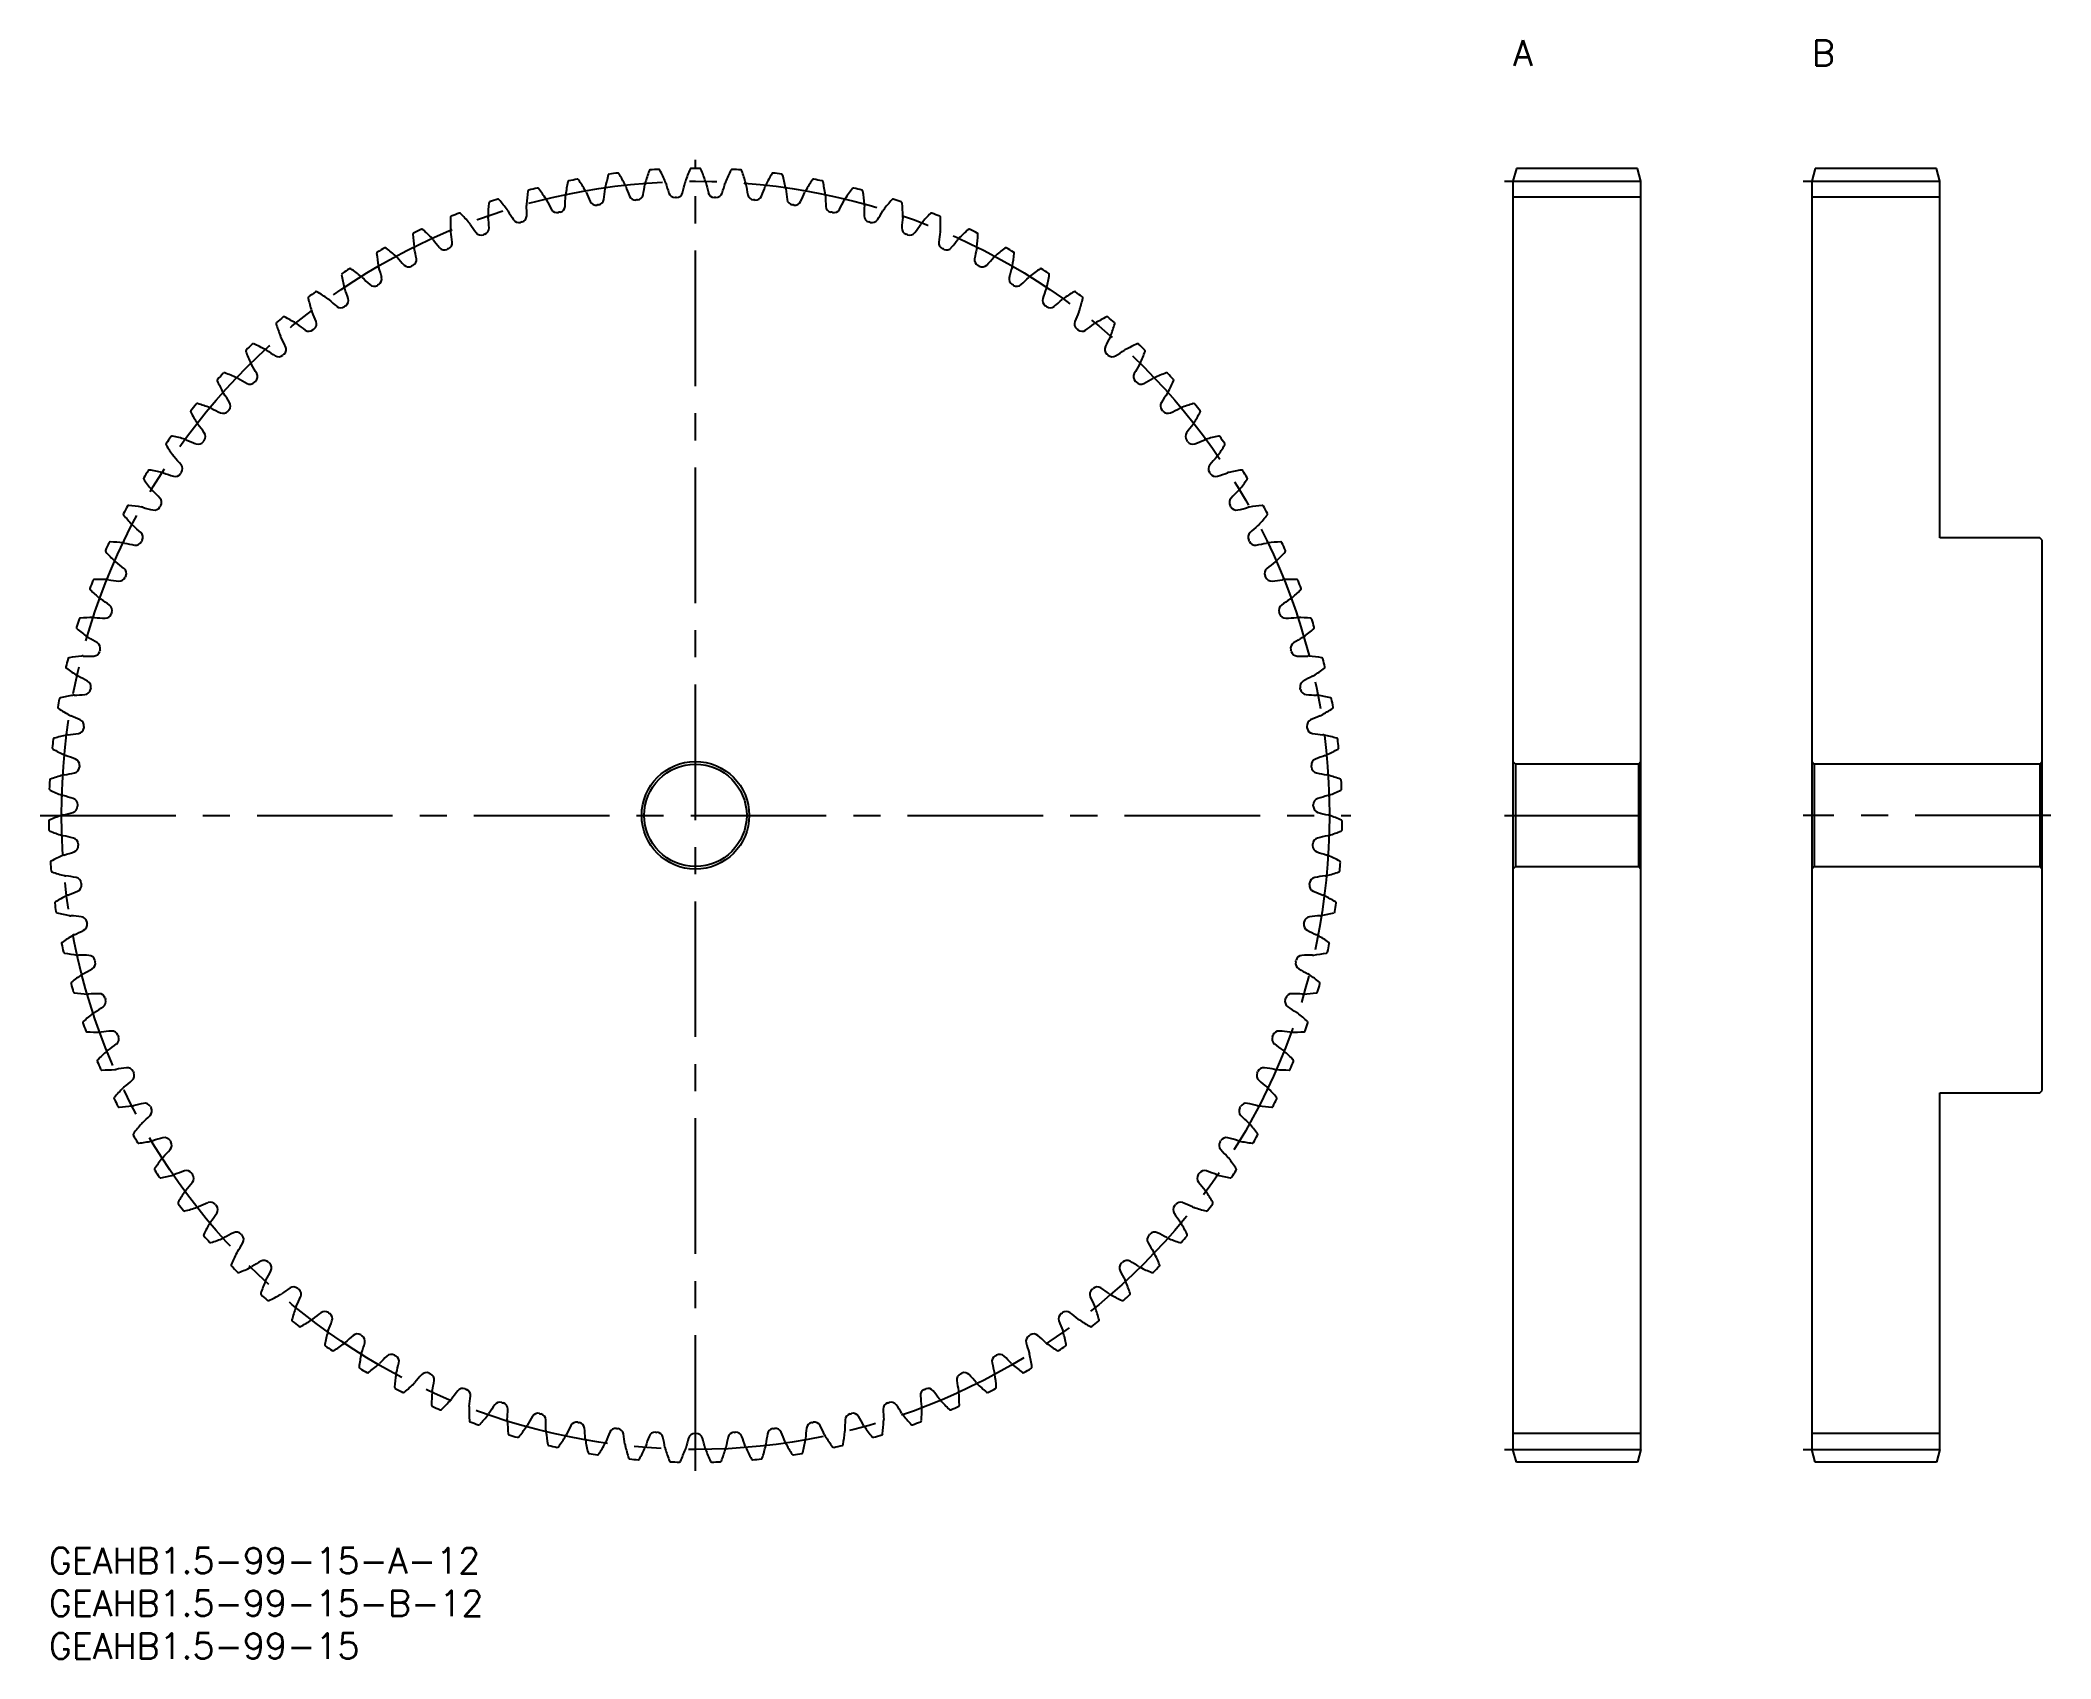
# Model space of a CAD drawing. Extents: x -1 to 234, y -13 to 176.
import ezdxf

# ---------------------------------------------------------------- set-up
doc = ezdxf.new("R2010")
doc.units = 0
doc.header["$LTSCALE"] = 0.5
doc.linetypes.add('CENTER', pattern=[50.8, 31.75, -6.35, 6.35, -6.35])
for name, color, linetype in [('MSM_CENTER', 1, 'CENTER'), ('MSM_CONTINUOUS', 7, 'CONTINUOUS'), ('MSM_PART_NUMBER', 7, 'CONTINUOUS')]:
    doc.layers.add(name, color=color, linetype=linetype)
doc.styles.get("Standard").update_dxf_attribs({"font": 'txt.shx', "height": 1, "bigfont": 'bigfont.shx'})

# ---------------------------------------------------------------- blocks, each defined once
blk = doc.blocks.new('*U2')
at = {"layer": 'MSM_PART_NUMBER'}
blk.add_text('GEAHB1.5-99-15-A-12', height=3, dxfattribs=at).set_placement((0, -3))
blk = doc.blocks.new('*U3')
at = {"layer": 'MSM_PART_NUMBER'}
blk.add_text('GEAHB1.5-99-15-B-12', height=3, dxfattribs=at).set_placement((0, -8))
blk = doc.blocks.new('*U4')
at = {"layer": 'MSM_PART_NUMBER'}
blk.add_text('GEAHB1.5-99-15', height=3, dxfattribs=at).set_placement((0, -13))
blk = doc.blocks.new('*U5')
at = {"layer": 'MSM_PART_NUMBER'}
blk.add_text('B', height=3, dxfattribs=at).set_placement((206.5, 173.5))
blk = doc.blocks.new('*U6')
at = {"layer": 'MSM_PART_NUMBER'}
blk.add_text('A', height=3, dxfattribs=at).set_placement((171.5, 173.5))

msp = doc.modelspace()

# ---------------------------------------------------------------- linework, layer by layer
at = {"layer": 'MSM_CENTER'}
for p, q in [((75.75, 9), (75.75, 162.5)), ((170.5, 160), (187.5, 160)), ((205.5, 160), (222.5, 160)), ((-1, 85.75), (152.5, 85.75)), ((170.5, 85.75), (187.5, 85.75)), ((234.5, 85.75), (205.5, 85.75)), ((170.5, 11.5), (187.5, 11.5)), ((205.5, 11.5), (222.5, 11.5))]:
    msp.add_line(p, q, dxfattribs=at)
msp.add_circle((75.75, 85.75), 74.25, dxfattribs=at)
at = {"layer": 'MSM_CONTINUOUS'}
for p, q in [((171.9, 161.5), (171.5, 160)), ((186.1, 161.5), (171.9, 161.5)), ((186.5, 160), (186.1, 161.5)), ((206.9, 161.5), (206.5, 160)), ((221.1, 161.5), (206.9, 161.5)), ((221.5, 160), (221.1, 161.5)), ((171.5, 160), (171.5, 11.5)), ((186.5, 158.12), (171.5, 158.12)), ((186.5, 11.5), (186.5, 160)), ((206.5, 160), (206.5, 11.5)), ((221.5, 158.12), (206.5, 158.12)), ((221.5, 118.25), (221.5, 160)), ((233.2, 118.25), (221.5, 118.25)), ((233.5, 117.95), (233.2, 118.25)), ((233.5, 53.55), (233.5, 117.95)), ((171.5, 92.05), (171.8, 91.75)), ((186.2, 91.75), (186.5, 92.05)), ((206.5, 92.05), (206.8, 91.75)), ((233.2, 91.75), (233.5, 92.05)), ((171.8, 91.75), (171.8, 79.75)), ((186.2, 91.75), (171.8, 91.75)), ((186.2, 91.75), (186.2, 79.75)), ((206.8, 91.75), (206.8, 79.75)), ((233.2, 91.75), (206.8, 91.75)), ((233.2, 91.75), (233.2, 79.75)), ((171.8, 79.75), (171.5, 79.45)), ((171.8, 79.75), (186.2, 79.75)), ((186.5, 79.45), (186.2, 79.75)), ((206.8, 79.75), (206.5, 79.45)), ((206.8, 79.75), (233.2, 79.75)), ((233.5, 79.45), (233.2, 79.75)), ((221.5, 11.5), (221.5, 53.25)), ((221.5, 53.25), (233.2, 53.25)), ((233.2, 53.25), (233.5, 53.55)), ((186.5, 13.38), (171.5, 13.38)), ((221.5, 13.38), (206.5, 13.38)), ((171.9, 10), (171.5, 11.5)), ((186.1, 10), (171.9, 10)), ((186.5, 11.5), (186.1, 10)), ((206.9, 10), (206.5, 11.5)), ((221.1, 10), (206.9, 10)), ((221.5, 11.5), (221.1, 10))]:
    msp.add_line(p, q, dxfattribs=at)
for radius in [6.3, 6]:
    msp.add_circle((75.75, 85.75), radius, dxfattribs=at)
for centre, radius, start, end in [((75.75, 85.75), 75.75, 100.5296, 101.2886), ((61.93, 160.08), 0.15, 33.5065, 100.5297), ((41.42, 146.5), 24.75, 30, 33.5065), ((89.41, 154.18), 24.75, 164.6754, 168.1818), ((65.68, 160.68), 0.15, 97.6522, 164.6754), ((75.75, 85.75), 75.75, 96.8933, 97.6522), ((66.68, 160.8), 0.15, 29.8701, 96.8933), ((45.34, 148.55), 24.75, 26.3636, 29.8701), ((93.72, 153.17), 24.75, 161.039, 164.5455), ((70.46, 161.16), 0.15, 94.0158, 161.039), ((75.75, 85.75), 75.75, 93.2569, 94.0158), ((71.45, 161.23), 0.15, 26.2337, 93.2569), ((49.39, 150.35), 24.75, 22.7273, 26.2337), ((97.96, 151.9), 24.75, 157.4026, 160.9091), ((75.25, 161.35), 0.15, 90.3795, 157.4026), ((75.75, 85.75), 75.75, 89.6205, 90.3795), ((76.25, 161.35), 0.15, 22.5974, 89.6205), ((53.54, 151.9), 24.75, 19.0909, 22.5974), ((102.11, 150.35), 24.75, 153.7663, 157.2727), ((80.05, 161.23), 0.15, 86.7431, 153.7663), ((75.75, 85.75), 75.75, 85.9842, 86.7431), ((81.04, 161.16), 0.15, 18.961, 85.9841), ((57.78, 153.17), 24.75, 15.4545, 18.961), ((106.16, 148.55), 24.75, 150.1299, 153.6364), ((84.82, 160.8), 0.15, 83.1067, 150.13), ((75.75, 85.75), 75.75, 82.3478, 83.1067), ((85.82, 160.68), 0.15, 15.3245, 82.3477), ((62.09, 154.18), 24.75, 11.8182, 15.3246), ((110.08, 146.5), 24.75, 146.4935, 150), ((89.57, 160.08), 0.15, 79.4704, 146.4936), ((75.75, 85.75), 75.75, 78.7114, 79.4704), ((75.75, 85.75), 75.75, 107.8024, 108.5613), ((52.64, 157.73), 0.15, 40.7792, 107.8023), ((34.01, 141.66), 24.75, 37.2727, 40.7792), ((80.64, 155.35), 24.75, 171.9481, 175.4545), ((56.28, 158.8), 0.15, 104.9249, 171.9481), ((75.75, 85.75), 75.75, 104.166, 104.9249), ((57.25, 159.05), 0.15, 37.1428, 104.166), ((37.64, 144.2), 24.75, 33.6364, 37.1428), ((57.21, 157.22), 1.25, 26.3811, 33.6364), ((38.53, 158.64), 22, 355.8264, 359.0213), ((61.78, 158.25), 1.25, 171.8182, 179.0734), ((85.04, 154.9), 24.75, 168.3117, 171.8182), ((60.95, 159.89), 0.15, 101.2886, 168.3117), ((61.78, 158.25), 1.25, 22.7447, 30), ((83.21, 167.25), 22, 202.7969, 205.9918), ((64.28, 157.97), 0.75, 279.0205, 352.19), ((43.23, 160.86), 22, 352.19, 355.385), ((66.4, 158.99), 1.25, 168.1818, 175.4371), ((66.4, 158.99), 1.25, 19.1084, 26.3636), ((88.36, 166.62), 22, 199.1605, 202.3554), ((68.71, 158.54), 0.75, 202.3554, 275.5249), ((75.75, 85.75), 72.38, 95.3842, 95.5249), ((68.89, 158.55), 0.75, 275.3842, 348.5537), ((48.06, 162.77), 22, 348.5537, 351.7486), ((71.07, 159.43), 1.25, 164.5455, 171.8007), ((71.07, 159.43), 1.25, 15.472, 22.7273), ((93.47, 165.66), 22, 195.5241, 198.7191), ((73.34, 158.84), 0.75, 198.7191, 271.8886), ((75.75, 85.75), 72.38, 91.7478, 91.8886), ((73.52, 158.84), 0.75, 271.7478, 344.9173), ((53, 164.37), 22, 344.9173, 348.1122), ((75.75, 159.58), 1.25, 160.9091, 168.1644), ((75.75, 159.58), 1.25, 11.8356, 19.0909), ((98.5, 164.37), 22, 191.8878, 195.0827), ((77.98, 158.84), 0.75, 195.0827, 268.2522), ((75.75, 85.75), 72.38, 88.1114, 88.2522), ((78.16, 158.84), 0.75, 268.1114, 341.2809), ((58.03, 165.66), 22, 341.2809, 344.4759), ((80.43, 159.43), 1.25, 157.2727, 164.528), ((80.43, 159.43), 1.25, 8.1993, 15.4546), ((103.44, 162.77), 22, 188.2514, 191.4463), ((82.61, 158.55), 0.75, 191.4464, 264.6158), ((75.75, 85.75), 72.38, 84.4751, 84.6158), ((82.79, 158.54), 0.75, 264.4751, 337.6446), ((63.14, 166.62), 22, 337.6446, 340.8395), ((85.1, 158.99), 1.25, 153.6363, 160.8916), ((85.1, 158.99), 1.25, 4.5629, 11.8182), ((108.27, 160.86), 22, 184.615, 187.81), ((87.22, 157.97), 0.75, 187.81, 260.9795), ((68.29, 167.25), 22, 334.0082, 337.2031), ((89.72, 158.25), 1.25, 150, 157.2553), ((90.55, 159.89), 0.15, 11.6883, 78.7113), ((66.46, 154.9), 24.75, 8.1818, 11.6883), ((89.72, 158.25), 1.25, 0.9266, 8.1818), ((112.97, 158.64), 22, 180.9787, 184.1736), ((94.29, 157.22), 1.25, 146.3636, 153.6189), ((113.86, 144.2), 24.75, 142.8572, 146.3636), ((94.25, 159.05), 0.15, 75.834, 142.8572), ((75.75, 85.75), 75.75, 75.0751, 75.834), ((95.22, 158.8), 0.15, 8.0519, 75.075), ((70.86, 155.35), 24.75, 4.5455, 8.0519), ((117.49, 141.66), 24.75, 139.2208, 142.7273), ((98.86, 157.73), 0.15, 72.1976, 139.2209), ((75.75, 85.75), 75.75, 71.4387, 72.1976), ((47.19, 155.75), 0.15, 112.1976, 179.2208), ((71.79, 155.41), 24.75, 179.2208, 182.7273), ((75.75, 85.75), 75.75, 111.4387, 112.1976), ((48.12, 156.12), 0.15, 44.4155, 111.4387), ((30.55, 138.9), 24.75, 40.9091, 44.4155), ((76.21, 155.52), 24.75, 175.5845, 179.0909), ((52.71, 155.9), 1.25, 179.0909, 186.3462), ((29.61, 153.35), 22, 3.0991, 6.2941), ((51.69, 157.42), 0.15, 108.5613, 175.5845), ((52.71, 155.9), 1.25, 30.0175, 37.2727), ((72.83, 167.54), 22, 210.0696, 213.2645), ((55.06, 155.89), 0.75, 213.2645, 286.434), ((55.23, 155.94), 0.75, 286.2932, 359.4627), ((57.21, 157.22), 1.25, 175.4545, 182.7098), ((33.99, 156.14), 22, 359.4627, 2.6577), ((78.02, 167.56), 22, 206.4332, 209.6282), ((59.55, 157.06), 0.75, 209.6282, 282.7977), ((75.75, 85.75), 72.38, 102.6569, 102.7977), ((59.73, 157.1), 0.75, 282.6569, 355.8264), ((64.11, 157.94), 0.75, 205.9918, 279.1613), ((75.75, 85.75), 72.38, 99.0205, 99.1613), ((75.75, 85.75), 72.38, 80.8387, 80.9795), ((87.39, 157.94), 0.75, 260.8387, 334.0082), ((91.77, 157.1), 0.75, 184.1736, 257.3431), ((75.75, 85.75), 72.38, 77.2023, 77.3431), ((91.95, 157.06), 0.75, 257.2023, 330.3718), ((73.48, 167.56), 22, 330.3718, 333.5668), ((117.51, 156.14), 22, 177.3423, 180.5373), ((96.27, 155.94), 0.75, 180.5373, 253.7068), ((94.29, 157.22), 1.25, 357.2902, 4.5455), ((96.44, 155.89), 0.75, 253.566, 326.7355), ((78.67, 167.54), 22, 326.7355, 329.9304), ((98.79, 155.9), 1.25, 142.7273, 149.9825), ((99.81, 157.42), 0.15, 4.4155, 71.4386), ((121.89, 153.35), 22, 173.7059, 176.9009), ((75.29, 155.52), 24.75, 0.9091, 4.4155), ((98.79, 155.9), 1.25, 353.6538, 0.9091), ((120.95, 138.9), 24.75, 135.5845, 139.0909), ((103.38, 156.12), 0.15, 68.5613, 135.5845), ((75.75, 85.75), 75.75, 67.8024, 68.5613), ((104.31, 155.75), 0.15, 0.7792, 67.8022), ((79.71, 155.41), 24.75, 357.2727, 0.7792), ((42.81, 153.79), 0.15, 115.834, 182.8572), ((67.38, 155.02), 24.75, 182.8572, 186.3636), ((75.75, 85.75), 75.75, 115.0751, 115.834), ((43.71, 154.22), 0.15, 48.0519, 115.0751), ((27.27, 135.93), 24.75, 44.5455, 48.0519), ((44.02, 152.42), 1.25, 37.2902, 44.5455), ((62.5, 166.52), 22, 217.3423, 220.5373), ((48.31, 154.29), 1.25, 182.7273, 189.9825), ((25.41, 150.28), 22, 6.7355, 9.9304), ((48.31, 154.29), 1.25, 33.6538, 40.9091), ((67.65, 167.19), 22, 213.7059, 216.9009), ((50.66, 154.43), 0.75, 216.9009, 290.0704), ((75.75, 85.75), 72.38, 109.9296, 110.0704), ((50.82, 154.5), 0.75, 289.9296, 3.0991), ((75.75, 85.75), 72.38, 106.2932, 106.434), ((75.75, 85.75), 72.38, 73.566, 73.7068), ((100.68, 154.5), 0.75, 176.9009, 250.0704), ((75.75, 85.75), 72.38, 69.9296, 70.0704), ((100.84, 154.43), 0.75, 249.9296, 323.0991), ((83.85, 167.19), 22, 323.0991, 326.2941), ((103.19, 154.29), 1.25, 139.0909, 146.3462), ((126.09, 150.28), 22, 170.0696, 173.2645), ((103.19, 154.29), 1.25, 350.0175, 357.2728), ((89, 166.52), 22, 319.4627, 322.6577), ((107.48, 152.42), 1.25, 135.4545, 142.7098), ((124.23, 135.93), 24.75, 131.9481, 135.4545), ((107.79, 154.22), 0.15, 64.9249, 131.9482), ((75.75, 85.75), 75.75, 64.166, 64.9249), ((84.12, 155.02), 24.75, 353.6364, 357.1428), ((108.69, 153.79), 0.15, 357.1428, 64.1659), ((38.56, 151.57), 0.15, 119.4704, 186.4935), ((63, 154.35), 24.75, 186.4935, 190), ((75.75, 85.75), 75.75, 118.7114, 119.4704), ((39.43, 152.05), 0.15, 51.6883, 118.7114), ((24.18, 132.75), 24.75, 48.1818, 51.6883), ((39.85, 150.27), 1.25, 40.9266, 48.1818), ((57.4, 165.51), 22, 220.9787, 224.1736), ((42.32, 150.79), 0.75, 297.2023, 10.3718), ((44.02, 152.42), 1.25, 186.3636, 193.6189), ((21.42, 146.96), 22, 10.3718, 13.5668), ((46.35, 152.7), 0.75, 220.5373, 293.7068), ((75.75, 85.75), 72.38, 113.566, 113.7068), ((46.51, 152.78), 0.75, 293.566, 6.7355), ((104.99, 152.78), 0.75, 173.2646, 246.434), ((75.75, 85.75), 72.38, 66.2932, 66.434), ((105.15, 152.7), 0.75, 246.2932, 319.4627), ((109.18, 150.79), 0.75, 169.6282, 242.7977), ((130.08, 146.96), 22, 166.4332, 169.6282), ((107.48, 152.42), 1.25, 346.3811, 353.6364), ((94.1, 165.51), 22, 315.8264, 319.0213), ((111.65, 150.27), 1.25, 131.8182, 139.0734), ((127.32, 132.75), 24.75, 128.3117, 131.8182), ((112.07, 152.05), 0.15, 61.2886, 128.3118), ((75.75, 85.75), 75.75, 60.5296, 61.2886), ((88.5, 154.35), 24.75, 350, 353.5065), ((112.94, 151.57), 0.15, 353.5065, 60.5295), ((34.46, 149.08), 0.15, 123.1067, 190.1299), ((58.67, 153.4), 24.75, 190.1299, 193.6364), ((75.75, 85.75), 75.75, 122.3478, 123.1067), ((35.3, 149.62), 0.15, 55.3248, 122.3478), ((21.3, 129.39), 24.75, 51.8182, 55.3246), ((35.83, 147.86), 1.25, 44.5629, 51.8182), ((52.38, 164.19), 22, 224.615, 227.81), ((39.85, 150.27), 1.25, 190, 197.2553), ((38.26, 148.54), 0.75, 300.8387, 14.0082), ((17.65, 143.39), 22, 14.0082, 17.2031), ((42.16, 150.7), 0.75, 224.1736, 297.3431), ((75.75, 85.75), 72.38, 117.2023, 117.3431), ((75.75, 85.75), 72.38, 62.6569, 62.7977), ((109.34, 150.7), 0.75, 242.6569, 315.8264), ((113.24, 148.54), 0.75, 165.9918, 239.1613), ((133.85, 143.39), 22, 162.7969, 165.9918), ((111.65, 150.27), 1.25, 342.7447, 350), ((99.12, 164.19), 22, 312.19, 315.385), ((115.67, 147.86), 1.25, 128.1818, 135.4371), ((130.2, 129.39), 24.75, 124.6754, 128.1818), ((116.2, 149.62), 0.15, 57.6522, 124.6754), ((75.75, 85.75), 75.75, 56.8933, 57.6522), ((92.83, 153.4), 24.75, 346.3636, 349.8701), ((117.04, 149.08), 0.15, 349.8699, 56.8932), ((30.52, 146.33), 0.15, 126.7431, 193.7663), ((54.42, 152.18), 24.75, 193.7663, 197.2727), ((75.75, 85.75), 75.75, 125.9842, 126.7431), ((31.33, 146.92), 0.15, 58.961, 125.9841), ((18.65, 125.85), 24.75, 55.4545, 58.961), ((31.97, 145.21), 1.25, 48.1993, 55.4546), ((47.45, 162.55), 22, 228.2514, 231.4463), ((35.83, 147.86), 1.25, 193.6364, 200.8916), ((14.11, 139.59), 22, 17.6446, 20.8395), ((34.36, 146.03), 0.75, 304.4751, 17.6446), ((38.11, 148.44), 0.75, 227.81, 300.9795), ((75.75, 85.75), 72.38, 120.8387, 120.9795), ((75.75, 85.75), 72.38, 59.0205, 59.1613), ((113.39, 148.44), 0.75, 239.0205, 312.19), ((117.14, 146.03), 0.75, 162.3555, 235.5249), ((137.39, 139.59), 22, 159.1605, 162.3554), ((115.67, 147.86), 1.25, 339.1084, 346.3637), ((104.05, 162.55), 22, 308.5537, 311.7486), ((119.53, 145.21), 1.25, 124.5454, 131.8007), ((132.85, 125.85), 24.75, 121.039, 124.5455), ((120.17, 146.92), 0.15, 54.0158, 121.0391), ((75.75, 85.75), 75.75, 53.2569, 54.0158), ((97.08, 152.18), 24.75, 342.7273, 346.2337), ((120.98, 146.33), 0.15, 346.2335, 53.2568), ((75.75, 85.75), 75.75, 129.6205, 130.3795), ((27.54, 143.98), 0.15, 62.5974, 129.6206), ((16.22, 122.14), 24.75, 59.0909, 62.5974), ((31.97, 145.21), 1.25, 197.2727, 204.528), ((10.82, 135.57), 22, 21.2809, 24.4759), ((34.21, 145.93), 0.75, 231.4463, 304.6158), ((75.75, 85.75), 72.38, 124.4751, 124.6158), ((75.75, 85.75), 72.38, 55.3842, 55.5249), ((117.29, 145.93), 0.75, 235.3842, 308.5536), ((140.68, 135.57), 22, 155.5241, 158.7191), ((119.53, 145.21), 1.25, 335.472, 342.7273), ((135.28, 122.14), 24.75, 117.4026, 120.9091), ((123.96, 143.98), 0.15, 50.3795, 117.4027), ((75.75, 85.75), 75.75, 49.6205, 50.3795), ((26.77, 143.34), 0.15, 130.3795, 197.4026), ((50.25, 150.7), 24.75, 197.4026, 200.9091), ((28.29, 142.31), 1.25, 200.9091, 208.1644), ((7.79, 131.35), 22, 24.9173, 28.1122), ((28.29, 142.31), 1.25, 51.8356, 59.0909), ((42.64, 160.6), 22, 231.8878, 235.0827), ((30.48, 143.17), 0.75, 235.0827, 308.2522), ((75.75, 85.75), 72.38, 128.1114, 128.2522), ((30.62, 143.29), 0.75, 308.1114, 21.2809), ((120.88, 143.29), 0.75, 158.7191, 231.8886), ((75.75, 85.75), 72.38, 51.7478, 51.8886), ((121.02, 143.17), 0.75, 231.7478, 304.9173), ((108.86, 160.6), 22, 304.9173, 308.1122), ((123.21, 142.31), 1.25, 120.9091, 128.1644), ((143.71, 131.35), 22, 151.8878, 155.0827), ((123.21, 142.31), 1.25, 331.8356, 339.0909), ((101.25, 150.7), 24.75, 339.0909, 342.5974), ((124.73, 143.34), 0.15, 342.5974, 49.6204), ((23.22, 140.12), 0.15, 134.0158, 201.039), ((46.18, 148.95), 24.75, 201.039, 204.5455), ((75.75, 85.75), 75.75, 133.2569, 134.0158), ((23.94, 140.81), 0.15, 66.2337, 133.2569), ((14.03, 118.29), 24.75, 62.7273, 66.2337), ((24.8, 139.19), 1.25, 55.472, 62.7273), ((37.96, 158.35), 22, 235.5241, 238.7191), ((26.93, 140.19), 0.75, 238.7191, 311.8886), ((75.75, 85.75), 72.38, 131.7478, 131.8886), ((27.06, 140.31), 0.75, 311.7478, 24.9173), ((124.44, 140.31), 0.75, 155.0827, 228.2522), ((75.75, 85.75), 72.38, 48.1114, 48.2522), ((124.57, 140.19), 0.75, 228.1114, 301.2809), ((113.54, 158.35), 22, 301.2809, 304.4759), ((126.7, 139.19), 1.25, 117.2727, 124.528), ((137.47, 118.29), 24.75, 113.7663, 117.2727), ((127.56, 140.81), 0.15, 46.7431, 113.7663), ((75.75, 85.75), 75.75, 45.9842, 46.7431), ((105.32, 148.95), 24.75, 335.4545, 338.961), ((128.28, 140.12), 0.15, 338.961, 45.9841), ((19.88, 136.68), 0.15, 137.6522, 204.6753), ((42.23, 146.95), 24.75, 204.6754, 208.1818), ((75.75, 85.75), 75.75, 136.8933, 137.6522), ((20.56, 137.41), 0.15, 69.8703, 136.8933), ((12.09, 114.31), 24.75, 66.3636, 69.8701), ((21.51, 135.85), 1.25, 59.1084, 66.3636), ((33.43, 155.81), 22, 239.1605, 242.3554), ((24.8, 139.19), 1.25, 204.5455, 211.8007), ((5.03, 126.95), 22, 28.5537, 31.7486), ((23.7, 137.11), 0.75, 315.3842, 28.5537), ((127.8, 137.11), 0.75, 151.4464, 224.6158), ((146.47, 126.95), 22, 148.2514, 151.4463), ((126.7, 139.19), 1.25, 328.1993, 335.4546), ((118.07, 155.81), 22, 297.6446, 300.8395), ((129.99, 135.85), 1.25, 113.6364, 120.8916), ((139.41, 114.31), 24.75, 110.1299, 113.6364), ((130.94, 137.41), 0.15, 43.1067, 110.13), ((75.75, 85.75), 75.75, 42.3478, 43.1067), ((109.27, 146.95), 24.75, 331.8182, 335.3246), ((131.62, 136.68), 0.15, 335.3246, 42.3477), ((21.51, 135.85), 1.25, 208.1818, 215.4371), ((2.56, 122.38), 22, 32.19, 35.385), ((23.57, 136.98), 0.75, 242.3554, 315.5249), ((75.75, 85.75), 72.38, 135.3842, 135.5249), ((75.75, 85.75), 72.38, 44.4751, 44.6158), ((127.93, 136.98), 0.75, 224.4751, 297.6445), ((148.94, 122.38), 22, 144.615, 147.81), ((129.99, 135.85), 1.25, 324.5629, 331.8182), ((16.76, 133.03), 0.15, 141.2886, 208.3117), ((38.42, 144.7), 24.75, 208.3117, 211.8182), ((75.75, 85.75), 75.75, 140.5296, 141.2886), ((17.39, 133.81), 0.15, 73.5065, 140.5297), ((10.41, 110.22), 24.75, 70, 73.5065), ((18.44, 132.31), 1.25, 62.7447, 70), ((29.07, 152.98), 22, 242.7969, 245.9918), ((20.43, 133.57), 0.75, 245.9918, 319.1613), ((75.75, 85.75), 72.38, 139.0205, 139.1613), ((20.54, 133.7), 0.75, 319.0205, 32.19), ((130.96, 133.7), 0.75, 147.81, 220.9795), ((75.75, 85.75), 72.38, 40.8387, 40.9795), ((131.07, 133.57), 0.75, 220.8387, 294.0082), ((122.43, 152.98), 22, 294.0082, 297.2031), ((133.06, 132.31), 1.25, 110, 117.2553), ((141.09, 110.22), 24.75, 106.4935, 110), ((134.11, 133.81), 0.15, 39.4704, 106.4936), ((113.08, 144.7), 24.75, 328.1818, 331.6883), ((75.75, 85.75), 75.75, 38.7114, 39.4704), ((134.74, 133.03), 0.15, 331.6881, 38.7113), ((75.75, 85.75), 75.75, 144.166, 144.9249), ((14.46, 130.01), 0.15, 77.1428, 144.166), ((8.99, 106.03), 24.75, 73.6364, 77.1428), ((15.61, 128.58), 1.25, 66.3811, 73.6364), ((24.9, 149.88), 22, 246.4332, 249.6282), ((18.44, 132.31), 1.25, 211.8182, 219.0734), ((0.38, 117.67), 22, 35.8264, 39.0213), ((75.75, 85.75), 72.38, 142.6569, 142.7977), ((17.61, 130.11), 0.75, 322.6569, 35.8264), ((133.89, 130.11), 0.75, 144.1736, 217.3431), ((151.12, 117.67), 22, 140.9787, 144.1736), ((75.75, 85.75), 72.38, 37.2023, 37.3431), ((133.06, 132.31), 1.25, 320.9266, 328.1818), ((126.6, 149.88), 22, 290.3718, 293.5668), ((135.89, 128.58), 1.25, 106.3636, 113.6189), ((142.51, 106.03), 24.75, 102.8572, 106.3636), ((137.04, 130.01), 0.15, 35.834, 102.8572), ((75.75, 85.75), 75.75, 35.0751, 35.834), ((13.88, 129.19), 0.15, 144.9249, 211.9481), ((34.75, 142.21), 24.75, 211.9481, 215.4545), ((15.61, 128.58), 1.25, 215.4545, 222.7098), ((-1.49, 112.82), 22, 39.4627, 42.6577), ((17.51, 129.96), 0.75, 249.6282, 322.7977), ((133.99, 129.96), 0.75, 217.2023, 290.3718), ((152.99, 112.82), 22, 137.3423, 140.5373), ((135.89, 128.58), 1.25, 317.2902, 324.5455), ((116.75, 142.21), 24.75, 324.5455, 328.0519), ((137.62, 129.19), 0.15, 328.0517, 35.075), ((11.25, 125.18), 0.15, 148.5613, 215.5844), ((75.75, 85.75), 75.75, 147.8024, 148.5613), ((31.25, 139.5), 24.75, 215.5845, 219.0909), ((11.78, 126.03), 0.15, 80.779, 147.8024), ((7.83, 101.75), 24.75, 77.2727, 80.7792), ((13.01, 124.68), 1.25, 70.0175, 77.2727), ((20.94, 146.53), 22, 250.0696, 253.2645), ((14.82, 126.18), 0.75, 253.2645, 326.434), ((75.75, 85.75), 72.38, 146.2932, 146.434), ((14.92, 126.33), 0.75, 326.2932, 39.4627), ((136.58, 126.33), 0.75, 140.5373, 213.7068), ((75.75, 85.75), 72.38, 33.566, 33.7068), ((136.68, 126.18), 0.75, 213.566, 286.7354), ((130.56, 146.53), 22, 286.7355, 289.9304), ((138.49, 124.68), 1.25, 102.7273, 109.9825), ((143.67, 101.75), 24.75, 99.2208, 102.7273), ((120.25, 139.5), 24.75, 320.9091, 324.4155), ((139.72, 126.03), 0.15, 32.1976, 99.2209), ((75.75, 85.75), 75.75, 31.4387, 32.1976), ((140.25, 125.18), 0.15, 324.4155, 31.4386), ((13.01, 124.68), 1.25, 219.0909, 226.3462), ((-3.05, 107.87), 22, 43.0991, 46.2941), ((12.47, 122.39), 0.75, 329.9296, 43.0991), ((139.03, 122.39), 0.75, 136.9009, 210.0704), ((154.55, 107.87), 22, 133.7059, 136.9009), ((138.49, 124.68), 1.25, 313.6538, 320.9091), ((8.88, 121.01), 0.15, 152.1976, 219.2208), ((75.75, 85.75), 75.75, 151.4387, 152.1976), ((27.94, 136.57), 24.75, 219.2208, 222.7273), ((9.35, 121.89), 0.15, 84.4155, 151.4388), ((6.96, 97.41), 24.75, 80.9091, 84.4155), ((10.67, 120.62), 1.25, 73.6538, 80.9091), ((17.19, 142.93), 22, 253.7059, 256.9009), ((12.38, 122.23), 0.75, 256.9009, 330.0704), ((75.75, 85.75), 72.38, 149.9296, 150.0704), ((75.75, 85.75), 72.38, 29.9296, 30.0704), ((139.12, 122.23), 0.75, 209.9296, 283.0991), ((134.31, 142.93), 22, 283.0991, 286.2941), ((140.83, 120.62), 1.25, 99.0909, 106.3462), ((144.54, 97.41), 24.75, 95.5845, 99.0909), ((123.56, 136.57), 24.75, 317.2727, 320.7792), ((142.15, 121.89), 0.15, 28.5613, 95.5845), ((75.75, 85.75), 75.75, 27.8024, 28.5613), ((142.62, 121.01), 0.15, 320.779, 27.8022), ((7.19, 117.61), 0.15, 88.0519, 155.0751), ((6.36, 93.02), 24.75, 84.5455, 88.0519), ((10.67, 120.62), 1.25, 222.7273, 229.9825), ((-4.29, 102.83), 22, 46.7355, 49.9304), ((10.19, 118.14), 0.75, 260.5373, 333.7068), ((10.27, 118.3), 0.75, 333.566, 46.7355), ((75.75, 85.75), 72.38, 153.566, 153.7068), ((141.23, 118.3), 0.75, 133.2646, 206.434), ((75.75, 85.75), 72.38, 26.2932, 26.434), ((141.31, 118.14), 0.75, 206.2932, 279.4627), ((155.79, 102.83), 22, 130.0696, 133.2645), ((140.83, 120.62), 1.25, 310.0175, 317.2728), ((145.14, 93.02), 24.75, 91.9481, 95.4545), ((144.31, 117.61), 0.15, 24.9249, 91.9482), ((6.78, 116.7), 0.15, 155.834, 222.8572), ((75.75, 85.75), 75.75, 155.0751, 155.834), ((24.81, 133.43), 24.75, 222.8572, 226.3636), ((8.59, 116.42), 1.25, 226.3636, 233.6189), ((-5.22, 97.72), 22, 50.3718, 53.5668), ((8.59, 116.42), 1.25, 77.2902, 84.5455), ((13.68, 139.1), 22, 257.3423, 260.5373), ((137.82, 139.1), 22, 279.4627, 282.6577), ((142.91, 116.42), 1.25, 95.4545, 102.7098), ((156.72, 97.72), 22, 126.4332, 129.6282), ((142.91, 116.42), 1.25, 306.3811, 313.6364), ((126.69, 133.43), 24.75, 313.6364, 317.1428), ((75.75, 85.75), 75.75, 24.166, 24.9249), ((144.72, 116.7), 0.15, 317.1426, 24.1659), ((75.75, 85.75), 75.75, 158.7114, 159.4704), ((5.31, 113.2), 0.15, 91.6885, 158.7115), ((6.03, 88.61), 24.75, 88.1818, 91.6883), ((6.78, 112.1), 1.25, 80.9266, 88.1818), ((10.43, 135.06), 22, 260.9787, 264.1736), ((8.27, 113.92), 0.75, 264.1736, 337.3431), ((8.34, 114.08), 0.75, 337.2023, 50.3718), ((75.75, 85.75), 72.38, 157.2023, 157.3431), ((143.16, 114.08), 0.75, 129.6282, 202.7977), ((75.75, 85.75), 72.38, 22.6569, 22.7977), ((143.23, 113.92), 0.75, 202.6569, 275.8264), ((141.07, 135.06), 22, 275.8264, 279.0213), ((144.72, 112.1), 1.25, 91.8182, 99.0734), ((145.47, 88.61), 24.75, 88.3117, 91.8182), ((146.19, 113.2), 0.15, 21.2886, 88.3118), ((75.75, 85.75), 75.75, 20.5296, 21.2886), ((4.95, 112.26), 0.15, 159.4704, 226.4935), ((21.89, 130.1), 24.75, 226.4935, 230), ((6.78, 112.1), 1.25, 230, 237.2553), ((-5.81, 92.56), 22, 54.0082, 57.2031), ((157.31, 92.56), 22, 122.7969, 125.9918), ((144.72, 112.1), 1.25, 302.7447, 310), ((129.61, 130.1), 24.75, 310, 313.5065), ((146.55, 112.26), 0.15, 313.5063, 20.5295), ((75.75, 85.75), 75.75, 162.3478, 163.1067), ((3.71, 108.67), 0.15, 95.3248, 162.3479), ((5.99, 84.18), 24.75, 91.8182, 95.3246), ((5.25, 107.67), 1.25, 84.5629, 91.8182), ((7.43, 130.82), 22, 264.615, 267.81), ((6.62, 109.58), 0.75, 267.81, 340.9795), ((6.68, 109.75), 0.75, 340.8387, 54.0082), ((75.75, 85.75), 72.38, 160.8387, 160.9795), ((144.82, 109.75), 0.75, 125.9918, 199.1613), ((75.75, 85.75), 72.38, 19.0205, 19.1613), ((144.88, 109.58), 0.75, 199.0205, 272.19), ((144.07, 130.82), 22, 272.19, 275.385), ((146.25, 107.67), 1.25, 88.1818, 95.4371), ((145.51, 84.18), 24.75, 84.6754, 88.1818), ((147.79, 108.67), 0.15, 17.6522, 84.6754), ((75.75, 85.75), 75.75, 16.8933, 17.6522), ((3.41, 107.72), 0.15, 163.1067, 230.1299), ((19.18, 126.6), 24.75, 230.1299, 233.6364), ((5.25, 107.67), 1.25, 233.6364, 240.8916), ((-6.08, 87.37), 22, 57.6446, 60.8395), ((157.58, 87.37), 22, 119.1605, 122.3554), ((146.25, 107.67), 1.25, 299.1084, 306.3637), ((132.32, 126.6), 24.75, 306.3636, 309.8701), ((148.09, 107.72), 0.15, 309.8699, 16.8932), ((75.75, 85.75), 75.75, 165.9842, 166.7431), ((2.4, 104.06), 0.15, 98.9608, 165.9842), ((6.23, 79.76), 24.75, 95.4545, 98.961), ((4, 103.16), 1.25, 88.1993, 95.4546), ((4.71, 126.39), 22, 268.2514, 271.4463), ((5.25, 105.15), 0.75, 271.4463, 344.6158), ((5.29, 105.32), 0.75, 344.4751, 57.6446), ((75.75, 85.75), 72.38, 164.4751, 164.6158), ((146.21, 105.32), 0.75, 122.3555, 195.5249), ((75.75, 85.75), 72.38, 15.3842, 15.5249), ((146.25, 105.15), 0.75, 195.3842, 268.5536), ((146.79, 126.39), 22, 268.5537, 271.7486), ((147.5, 103.16), 1.25, 84.5455, 91.8007), ((145.27, 79.76), 24.75, 81.039, 84.5455), ((149.1, 104.06), 0.15, 14.0158, 81.0391), ((75.75, 85.75), 75.75, 13.2569, 14.0158), ((2.16, 103.09), 0.15, 166.7431, 233.7662), ((16.71, 122.93), 24.75, 233.7663, 237.2727), ((4, 103.16), 1.25, 237.2727, 244.528), ((-6.02, 82.18), 22, 61.2809, 64.4759), ((4.19, 100.81), 0.75, 348.1114, 61.2809), ((147.31, 100.81), 0.75, 118.7191, 191.8886), ((157.52, 82.18), 22, 115.5241, 118.7191), ((147.5, 103.16), 1.25, 295.472, 302.7273), ((134.79, 122.93), 24.75, 302.7273, 306.2337), ((149.34, 103.09), 0.15, 306.2335, 13.2568), ((75.75, 85.75), 75.75, 169.6205, 170.3795), ((1.39, 99.37), 0.15, 102.5974, 169.6206), ((6.75, 75.36), 24.75, 99.0909, 102.5974), ((3.04, 98.57), 1.25, 91.8356, 99.0909), ((2.27, 121.8), 22, 271.8878, 275.0827), ((4.16, 100.64), 0.75, 275.0827, 348.2522), ((75.75, 85.75), 72.38, 168.1114, 168.2522), ((75.75, 85.75), 72.38, 11.7478, 11.8886), ((147.34, 100.64), 0.75, 191.7478, 264.9173), ((149.23, 121.8), 22, 264.9173, 268.1122), ((148.46, 98.57), 1.25, 80.9091, 88.1644), ((144.75, 75.36), 24.75, 77.4026, 80.9091), ((150.11, 99.37), 0.15, 10.3795, 77.4027), ((75.75, 85.75), 75.75, 9.6205, 10.3795), ((1.21, 98.38), 0.15, 170.3795, 237.4026), ((14.47, 119.11), 24.75, 237.4026, 240.9091), ((3.04, 98.57), 1.25, 240.9091, 248.1644), ((-5.63, 77), 22, 64.9173, 68.1122), ((3.38, 96.25), 0.75, 351.7478, 64.9173), ((148.12, 96.25), 0.75, 115.0827, 188.2522), ((157.13, 77), 22, 111.8878, 115.0827), ((148.46, 98.57), 1.25, 291.8356, 299.0909), ((137.03, 119.11), 24.75, 299.0909, 302.5974), ((150.29, 98.38), 0.15, 302.5974, 9.6204), ((75.75, 85.75), 75.75, 173.2569, 174.0158), ((0.67, 94.63), 0.15, 106.2335, 173.257), ((7.55, 71.01), 24.75, 102.7273, 106.2337), ((2.37, 93.93), 1.25, 95.472, 102.7273), ((0.14, 117.07), 22, 275.5241, 278.7191), ((3.36, 96.07), 0.75, 278.7191, 351.8886), ((75.75, 85.75), 72.38, 171.7478, 171.8886), ((75.75, 85.75), 72.38, 8.1114, 8.2522), ((148.14, 96.07), 0.75, 188.1114, 261.2809), ((151.36, 117.07), 22, 261.2809, 264.4759), ((149.13, 93.93), 1.25, 77.2727, 84.528), ((143.95, 71.01), 24.75, 73.7663, 77.2727), ((150.83, 94.63), 0.15, 6.7431, 73.7663), ((75.75, 85.75), 75.75, 5.9842, 6.7431), ((0.56, 93.63), 0.15, 174.0158, 241.039), ((12.47, 115.16), 24.75, 241.039, 244.5455), ((2.37, 93.93), 1.25, 244.5455, 251.8007), ((-4.91, 71.86), 22, 68.5537, 71.7486), ((2.86, 91.63), 0.75, 355.3842, 68.5537), ((148.64, 91.63), 0.75, 111.4464, 184.6158), ((156.41, 71.86), 22, 108.2514, 111.4463), ((149.13, 93.93), 1.25, 288.1993, 295.4546), ((139.03, 115.16), 24.75, 295.4545, 298.961), ((150.94, 93.63), 0.15, 298.961, 5.9841), ((75.75, 85.75), 75.75, 176.8933, 177.6522), ((0.26, 89.85), 0.15, 109.8699, 176.8933), ((8.62, 66.71), 24.75, 106.3636, 109.8701), ((2, 89.26), 1.25, 99.1084, 106.3637), ((-1.7, 112.21), 22, 279.1605, 282.3554), ((2.85, 91.46), 0.75, 282.3554, 355.5249), ((75.75, 85.75), 72.38, 175.3842, 175.5249), ((75.75, 85.75), 72.38, 4.4751, 4.6158), ((148.65, 91.46), 0.75, 184.4751, 257.6446), ((153.2, 112.21), 22, 257.6446, 260.8395), ((149.5, 89.26), 1.25, 73.6364, 80.8916), ((142.88, 66.71), 24.75, 70.1299, 73.6364), ((151.24, 89.85), 0.15, 3.1067, 70.13), ((75.75, 85.75), 75.75, 2.3478, 3.1067), ((0.21, 88.85), 0.15, 177.6522, 244.6753), ((10.74, 111.08), 24.75, 244.6754, 248.1818), ((2, 89.26), 1.25, 248.1818, 255.4371), ((-3.86, 66.77), 22, 72.19, 75.385), ((2.64, 87), 0.75, 359.0205, 72.19), ((148.86, 87), 0.75, 107.81, 180.9795), ((155.36, 66.77), 22, 104.615, 107.81), ((149.5, 89.26), 1.25, 284.5629, 291.8182), ((140.76, 111.08), 24.75, 291.8182, 295.3246), ((151.29, 88.85), 0.15, 295.3246, 2.3477), ((0.15, 85.05), 0.15, 113.5065, 180.5297), ((75.75, 85.75), 75.75, 180.5296, 181.2886), ((9.96, 62.49), 24.75, 110, 113.5065), ((1.93, 84.58), 1.25, 102.7447, 110), ((-3.22, 107.25), 22, 282.7969, 285.9918), ((2.63, 86.82), 0.75, 285.9918, 359.1613), ((75.75, 85.75), 72.38, 179.0205, 179.1613), ((75.75, 85.75), 72.38, 0.8387, 0.9795), ((148.87, 86.82), 0.75, 180.8387, 254.0082), ((154.72, 107.25), 22, 254.0082, 257.2031), ((149.57, 84.58), 1.25, 70, 77.2553), ((141.54, 62.49), 24.75, 66.4935, 70), ((151.35, 85.05), 0.15, 359.4704, 66.4936), ((75.75, 85.75), 75.75, 358.7114, 359.4704), ((0.17, 84.05), 0.15, 181.2886, 248.3117), ((9.26, 106.91), 24.75, 248.3117, 251.8182), ((1.93, 84.58), 1.25, 251.8182, 259.0734), ((-2.5, 61.76), 22, 75.8264, 79.0213), ((2.7, 82.36), 0.75, 2.6569, 75.8264), ((148.8, 82.36), 0.75, 104.1736, 177.3431), ((154, 61.76), 22, 100.9787, 104.1736), ((149.57, 84.58), 1.25, 280.9266, 288.1818), ((142.24, 106.91), 24.75, 288.1818, 291.6883), ((151.33, 84.05), 0.15, 291.6883, 358.7113), ((0.35, 80.26), 0.15, 117.1426, 184.1661), ((75.75, 85.75), 75.75, 184.166, 184.9249), ((11.57, 58.37), 24.75, 113.6364, 117.1428), ((2.15, 79.9), 1.25, 106.3811, 113.6364), ((-4.43, 102.2), 22, 286.4332, 289.6282), ((2.71, 82.18), 0.75, 289.6282, 2.7977), ((75.75, 85.75), 72.38, 182.6569, 182.7977), ((75.75, 85.75), 72.38, 357.2023, 357.3431), ((148.79, 82.18), 0.75, 177.2023, 250.3718), ((155.93, 102.2), 22, 250.3718, 253.5668), ((149.35, 79.9), 1.25, 66.3636, 73.6189), ((139.93, 58.37), 24.75, 62.8572, 66.3636), ((151.15, 80.26), 0.15, 355.834, 62.8572), ((75.75, 85.75), 75.75, 355.0751, 355.834), ((0.43, 79.26), 0.15, 184.9249, 251.9481), ((8.05, 102.65), 24.75, 251.9481, 255.4545), ((2.15, 79.9), 1.25, 255.4545, 262.7098), ((-0.82, 56.84), 22, 79.4627, 82.6577), ((3.07, 77.73), 0.75, 6.2932, 79.4627), ((75.75, 85.75), 72.38, 186.2932, 186.434), ((75.75, 85.75), 72.38, 353.566, 353.7068), ((148.43, 77.73), 0.75, 100.5373, 173.7068), ((152.32, 56.84), 22, 97.3423, 100.5373), ((149.35, 79.9), 1.25, 277.2902, 284.5455), ((143.45, 102.65), 24.75, 284.5455, 288.0519), ((151.07, 79.26), 0.15, 288.0517, 355.075), ((0.85, 75.49), 0.15, 120.7792, 187.8024), ((75.75, 85.75), 75.75, 187.8024, 188.5613), ((13.44, 54.35), 24.75, 117.2727, 120.7792), ((2.67, 75.24), 1.25, 110.0175, 117.2727), ((-5.31, 97.08), 22, 290.0696, 293.2645), ((3.09, 77.56), 0.75, 293.2645, 6.434), ((148.41, 77.56), 0.75, 173.566, 246.7355), ((156.81, 97.08), 22, 246.7355, 249.9304), ((148.83, 75.24), 1.25, 62.7273, 69.9825), ((138.06, 54.35), 24.75, 59.2208, 62.7273), ((75.75, 85.75), 75.75, 351.4387, 352.1976), ((150.65, 75.49), 0.15, 352.1976, 59.2209), ((0.99, 74.5), 0.15, 188.5613, 255.5844), ((7.12, 98.32), 24.75, 255.5845, 259.0909), ((2.67, 75.24), 1.25, 259.0909, 266.3462), ((1.17, 52.04), 22, 83.0991, 86.2941), ((3.72, 73.14), 0.75, 9.9296, 83.0991), ((3.75, 72.96), 0.75, 296.9009, 10.0704), ((75.75, 85.75), 72.38, 189.9296, 190.0704), ((147.75, 72.96), 0.75, 169.9296, 243.0991), ((75.75, 85.75), 72.38, 349.9296, 350.0704), ((147.78, 73.14), 0.75, 96.9009, 170.0704), ((150.33, 52.04), 22, 93.7059, 96.9009), ((148.83, 75.24), 1.25, 273.6538, 280.9091), ((144.38, 98.32), 24.75, 280.9091, 284.4155), ((150.51, 74.5), 0.15, 284.4155, 351.4386), ((1.65, 70.76), 0.15, 124.4155, 191.4388), ((75.75, 85.75), 75.75, 191.4387, 192.1976), ((15.56, 50.46), 24.75, 120.9091, 124.4155), ((3.48, 70.63), 1.25, 113.6538, 120.9091), ((-5.86, 91.91), 22, 293.7059, 296.9009), ((157.36, 91.91), 22, 243.0991, 246.2941), ((148.02, 70.63), 1.25, 59.0909, 66.3462), ((135.94, 50.46), 24.75, 55.5845, 59.0909), ((75.75, 85.75), 75.75, 347.8024, 348.5613), ((149.85, 70.76), 0.15, 348.5613, 55.5845), ((1.86, 69.78), 0.15, 192.1976, 259.2208), ((6.46, 93.94), 24.75, 259.2208, 262.7273), ((3.48, 70.63), 1.25, 262.7273, 269.9825), ((3.46, 47.38), 22, 86.7355, 89.9304), ((4.67, 68.6), 0.75, 13.566, 86.7355), ((4.71, 68.42), 0.75, 300.5373, 13.7068), ((75.75, 85.75), 72.38, 193.566, 193.7068), ((146.79, 68.42), 0.75, 166.2932, 239.4627), ((75.75, 85.75), 72.38, 346.2932, 346.434), ((146.83, 68.6), 0.75, 93.2645, 166.434), ((148.04, 47.38), 22, 90.0696, 93.2645), ((148.02, 70.63), 1.25, 270.0175, 277.2727), ((145.04, 93.94), 24.75, 277.2727, 280.7792), ((149.64, 69.78), 0.15, 280.779, 347.8023), ((2.75, 66.09), 0.15, 128.0519, 195.0752), ((75.75, 85.75), 75.75, 195.0751, 195.834), ((17.91, 46.72), 24.75, 124.5455, 128.0519), ((4.59, 66.08), 1.25, 117.2902, 124.5455), ((-6.09, 86.73), 22, 297.3423, 300.5373), ((157.59, 86.73), 22, 239.4627, 242.6577), ((146.91, 66.08), 1.25, 55.4545, 62.7098), ((133.59, 46.72), 24.75, 51.9481, 55.4545), ((75.75, 85.75), 75.75, 344.166, 344.9249), ((148.75, 66.09), 0.15, 344.9249, 51.9481), ((3.02, 65.12), 0.15, 195.834, 262.8571), ((6.08, 89.53), 24.75, 262.8572, 266.3636), ((4.59, 66.08), 1.25, 266.3636, 273.6189), ((6.03, 42.87), 22, 90.3718, 93.5668), ((5.9, 64.12), 0.75, 17.2023, 90.3718), ((5.95, 63.95), 0.75, 304.1736, 17.3431), ((75.75, 85.75), 72.38, 197.2023, 197.3431), ((145.55, 63.95), 0.75, 162.6569, 235.8264), ((75.75, 85.75), 72.38, 342.6569, 342.7977), ((145.6, 64.12), 0.75, 89.6282, 162.7977), ((145.47, 42.87), 22, 86.4332, 89.6282), ((146.91, 66.08), 1.25, 266.3811, 273.6364), ((145.42, 89.53), 24.75, 273.6364, 277.1428), ((148.48, 65.12), 0.15, 277.1426, 344.1659), ((4.15, 61.5), 0.15, 131.6883, 198.7115), ((75.75, 85.75), 75.75, 198.7114, 199.4704), ((20.51, 43.13), 24.75, 128.1818, 131.6883), ((5.98, 61.6), 1.25, 120.9266, 128.1818), ((-5.99, 81.53), 22, 300.9787, 304.1736), ((157.49, 81.53), 22, 235.8264, 239.0213), ((145.52, 61.6), 1.25, 51.8182, 59.0734), ((130.99, 43.13), 24.75, 48.3117, 51.8182), ((75.75, 85.75), 75.75, 340.5296, 341.2886), ((147.35, 61.5), 0.15, 341.2886, 48.3118), ((4.47, 60.55), 0.15, 199.4704, 266.4935), ((5.98, 85.11), 24.75, 266.4935, 270), ((5.98, 61.6), 1.25, 270, 277.2553), ((8.89, 38.54), 22, 94.0082, 97.2031), ((-5.55, 76.36), 22, 304.615, 307.81), ((7.41, 59.74), 0.75, 20.8387, 94.0082), ((7.47, 59.57), 0.75, 307.81, 20.9795), ((75.75, 85.75), 72.38, 200.8387, 200.9795), ((144.03, 59.57), 0.75, 159.0205, 232.19), ((75.75, 85.75), 72.38, 339.0205, 339.1613), ((144.09, 59.74), 0.75, 85.9918, 159.1613), ((157.05, 76.36), 22, 232.19, 235.385), ((142.61, 38.54), 22, 82.7969, 85.9918), ((145.52, 61.6), 1.25, 262.7447, 270), ((145.52, 85.11), 24.75, 270, 273.5065), ((147.03, 60.55), 0.15, 273.5065, 340.5295), ((5.83, 57), 0.15, 135.3246, 202.3479), ((75.75, 85.75), 75.75, 202.3478, 203.1067), ((23.32, 39.71), 24.75, 131.8182, 135.3246), ((7.65, 57.23), 1.25, 124.5629, 131.8182), ((143.85, 57.23), 1.25, 48.1818, 55.4371), ((128.18, 39.71), 24.75, 44.6754, 48.1818), ((75.75, 85.75), 75.75, 336.8933, 337.6522), ((145.67, 57), 0.15, 337.6522, 44.6754), ((6.21, 56.08), 0.15, 203.1067, 270.1299), ((6.16, 80.68), 24.75, 270.1299, 273.6364), ((7.65, 57.23), 1.25, 273.6364, 280.8916), ((12.02, 34.39), 22, 97.6446, 100.8395), ((-4.8, 71.22), 22, 308.2514, 311.4463), ((9.2, 55.45), 0.75, 24.4751, 97.6446), ((9.27, 55.29), 0.75, 311.4463, 24.6158), ((75.75, 85.75), 72.38, 204.4751, 204.6158), ((142.23, 55.29), 0.75, 155.3842, 228.5536), ((75.75, 85.75), 72.38, 335.3842, 335.5249), ((142.3, 55.45), 0.75, 82.3555, 155.5249), ((156.3, 71.22), 22, 228.5537, 231.7486), ((139.48, 34.39), 22, 79.1605, 82.3554), ((143.85, 57.23), 1.25, 259.1084, 266.3637), ((145.34, 80.68), 24.75, 266.3636, 269.8701), ((145.29, 56.08), 0.15, 269.8701, 336.8932), ((7.79, 52.63), 0.15, 138.961, 205.9842), ((75.75, 85.75), 75.75, 205.9842, 206.7431), ((26.35, 36.48), 24.75, 135.4545, 138.961), ((9.6, 52.96), 1.25, 128.1993, 135.4546), ((15.41, 30.45), 22, 101.2809, 104.4759), ((11.25, 51.29), 0.75, 28.1114, 101.2809), ((140.25, 51.29), 0.75, 78.7191, 151.8886), ((136.09, 30.45), 22, 75.5241, 78.7191), ((141.9, 52.96), 1.25, 44.5455, 51.8007), ((125.15, 36.48), 24.75, 41.039, 44.5455), ((75.75, 85.75), 75.75, 333.2569, 334.0158), ((143.71, 52.63), 0.15, 334.0158, 41.0391), ((8.24, 51.73), 0.15, 206.7431, 273.7662), ((6.62, 76.28), 24.75, 273.7663, 277.2727), ((9.6, 52.96), 1.25, 277.2727, 284.528), ((29.57, 33.44), 24.75, 139.0909, 142.5974), ((11.81, 48.83), 1.25, 131.8356, 139.0909), ((-3.71, 66.14), 22, 311.8878, 315.0827), ((11.34, 51.14), 0.75, 315.0827, 28.2522), ((75.75, 85.75), 72.38, 208.1114, 208.2522), ((140.16, 51.14), 0.75, 151.7478, 224.9173), ((75.75, 85.75), 72.38, 331.7478, 331.8886), ((155.21, 66.14), 22, 224.9173, 228.1122), ((139.69, 48.83), 1.25, 40.9091, 48.1644), ((121.93, 33.44), 24.75, 37.4026, 40.9091), ((141.9, 52.96), 1.25, 255.472, 262.7273), ((144.88, 76.28), 24.75, 262.7273, 266.2337), ((143.26, 51.73), 0.15, 266.2335, 333.2568), ((10.03, 48.38), 0.15, 142.5972, 209.6205), ((75.75, 85.75), 75.75, 209.6205, 210.3795), ((10.53, 47.52), 0.15, 210.3795, 277.4026), ((7.36, 71.91), 24.75, 277.4026, 280.9091), ((11.81, 48.83), 1.25, 280.9091, 288.1644), ((19.04, 26.74), 22, 104.9173, 108.1122), ((13.57, 47.27), 0.75, 31.7478, 104.9173), ((75.75, 85.75), 72.38, 211.7478, 211.8886), ((13.66, 47.12), 0.75, 318.7191, 31.8886), ((137.84, 47.12), 0.75, 148.1114, 221.2809), ((75.75, 85.75), 72.38, 328.1114, 328.2522), ((137.93, 47.27), 0.75, 75.0827, 148.2522), ((132.46, 26.74), 22, 71.8878, 75.0827), ((139.69, 48.83), 1.25, 251.8356, 259.0909), ((144.14, 71.91), 24.75, 259.0909, 262.5974), ((140.97, 47.52), 0.15, 262.5972, 329.6204), ((75.75, 85.75), 75.75, 329.6205, 330.3795), ((141.47, 48.38), 0.15, 330.3795, 37.4027), ((32.98, 30.62), 24.75, 142.7273, 146.2337), ((14.28, 44.85), 1.25, 135.472, 142.7273), ((-2.31, 61.14), 22, 315.5241, 318.7191), ((153.81, 61.14), 22, 221.2809, 224.4759), ((137.22, 44.85), 1.25, 37.2727, 44.528), ((118.52, 30.62), 24.75, 33.7663, 37.2727), ((12.53, 44.29), 0.15, 146.2339, 213.2568), ((75.75, 85.75), 75.75, 213.2569, 214.0158), ((13.09, 43.46), 0.15, 214.0158, 281.039), ((8.38, 67.6), 24.75, 281.039, 284.5455), ((14.28, 44.85), 1.25, 284.5455, 291.8007), ((22.89, 23.26), 22, 108.5537, 111.7486), ((16.13, 43.41), 0.75, 35.3842, 108.5537), ((-0.59, 56.24), 22, 319.1605, 322.3554), ((75.75, 85.75), 72.38, 215.3842, 215.5249), ((16.24, 43.26), 0.75, 322.3554, 35.5249), ((135.26, 43.26), 0.75, 144.4751, 217.6445), ((75.75, 85.75), 72.38, 324.4751, 324.6158), ((152.09, 56.24), 22, 217.6446, 220.8395), ((135.37, 43.41), 0.75, 71.4464, 144.6158), ((128.61, 23.26), 22, 68.2514, 71.4463), ((137.22, 44.85), 1.25, 248.1993, 255.4546), ((143.12, 67.6), 24.75, 255.4545, 258.961), ((138.41, 43.46), 0.15, 258.961, 325.9841), ((75.75, 85.75), 75.75, 325.9842, 326.7431), ((138.97, 44.29), 0.15, 326.7431, 33.7663), ((15.29, 40.37), 0.15, 149.8701, 216.8932), ((36.56, 28.02), 24.75, 146.3636, 149.8701), ((75.75, 85.75), 75.75, 216.8933, 217.6522), ((17, 41.04), 1.25, 139.1084, 146.3637), ((26.96, 20.03), 22, 112.19, 115.385), ((18.94, 39.71), 0.75, 39.0205, 112.19), ((75.75, 85.75), 72.38, 219.0205, 219.1613), ((19.05, 39.57), 0.75, 325.9918, 39.1613), ((132.45, 39.57), 0.75, 140.8387, 214.0082), ((75.75, 85.75), 72.38, 320.8387, 320.9795), ((132.56, 39.71), 0.75, 67.81, 140.9795), ((124.54, 20.03), 22, 64.615, 67.81), ((134.5, 41.04), 1.25, 33.6364, 40.8916), ((114.94, 28.02), 24.75, 30.1299, 33.6364), ((75.75, 85.75), 75.75, 322.3478, 323.1067), ((136.21, 40.37), 0.15, 323.1067, 30.13), ((15.89, 39.57), 0.15, 217.6522, 284.6753), ((9.66, 63.37), 24.75, 284.6754, 288.1818), ((17, 41.04), 1.25, 288.1818, 295.4371), ((40.31, 25.65), 24.75, 150, 153.5065), ((19.95, 37.4), 1.25, 142.7447, 150), ((1.44, 51.46), 22, 322.7969, 325.9918), ((150.06, 51.46), 22, 214.0082, 217.2031), ((131.55, 37.4), 1.25, 30, 37.2553), ((111.19, 25.65), 24.75, 26.4935, 30), ((134.5, 41.04), 1.25, 244.5629, 251.8182), ((141.84, 63.37), 24.75, 251.8182, 255.3246), ((135.61, 39.57), 0.15, 255.3245, 322.3477), ((18.29, 36.62), 0.15, 153.5065, 220.5296), ((75.75, 85.75), 75.75, 220.5296, 221.2886), ((18.94, 35.87), 0.15, 221.2886, 288.3117), ((11.22, 59.22), 24.75, 288.3117, 291.8182), ((19.95, 37.4), 1.25, 291.8182, 299.0734), ((31.23, 17.07), 22, 115.8264, 119.0213), ((21.97, 36.2), 0.75, 42.6569, 115.8264), ((3.76, 46.81), 22, 326.4332, 329.6282), ((75.75, 85.75), 72.38, 222.6569, 222.7977), ((22.09, 36.07), 0.75, 329.6282, 42.7977), ((129.41, 36.07), 0.75, 137.2023, 210.3718), ((147.74, 46.81), 22, 210.3718, 213.5668), ((75.75, 85.75), 72.38, 317.2023, 317.3431), ((129.53, 36.2), 0.75, 64.1736, 137.3431), ((120.27, 17.07), 22, 60.9787, 64.1736), ((131.55, 37.4), 1.25, 240.9266, 248.1818), ((140.28, 59.22), 24.75, 248.1818, 251.6883), ((132.56, 35.87), 0.15, 251.6883, 318.7113), ((75.75, 85.75), 75.75, 318.7114, 319.4704), ((133.21, 36.62), 0.15, 319.4704, 26.4936), ((21.52, 33.08), 0.15, 157.143, 224.1659), ((44.19, 23.52), 24.75, 153.6364, 157.1428), ((75.75, 85.75), 75.75, 224.166, 224.9249), ((23.13, 33.96), 1.25, 146.3811, 153.6364), ((35.67, 14.39), 22, 119.4627, 122.6577), ((25.22, 32.89), 0.75, 46.2932, 119.4627), ((75.75, 85.75), 72.38, 226.2932, 226.434), ((25.35, 32.76), 0.75, 333.2645, 46.434), ((126.15, 32.76), 0.75, 133.566, 206.7355), ((75.75, 85.75), 72.38, 313.566, 313.7068), ((126.28, 32.89), 0.75, 60.5373, 133.7068), ((115.83, 14.39), 22, 57.3423, 60.5373), ((75.75, 85.75), 75.75, 315.0751, 315.834), ((128.37, 33.96), 1.25, 26.3636, 33.6189), ((107.31, 23.52), 24.75, 22.8572, 26.3636), ((129.98, 33.08), 0.15, 315.834, 22.8572), ((22.22, 32.36), 0.15, 224.9249, 291.9481), ((13.03, 55.18), 24.75, 291.9481, 295.4545), ((23.13, 33.96), 1.25, 295.4545, 302.7098), ((48.2, 21.64), 24.75, 157.2727, 160.7792), ((26.52, 30.72), 1.25, 150.0175, 157.2727), ((6.37, 42.32), 22, 330.0696, 333.2645), ((145.13, 42.32), 22, 206.7355, 209.9304), ((124.98, 30.72), 1.25, 22.7273, 29.9825), ((103.3, 21.64), 24.75, 19.2208, 22.7273), ((128.37, 33.96), 1.25, 237.2902, 244.5455), ((138.47, 55.18), 24.75, 244.5455, 248.0519), ((129.28, 32.36), 0.15, 248.0517, 315.075), ((24.97, 29.74), 0.15, 160.779, 227.8023), ((75.75, 85.75), 75.75, 227.8024, 228.5613), ((25.72, 29.08), 0.15, 228.5613, 295.5844), ((15.09, 51.26), 24.75, 295.5845, 299.0909), ((26.52, 30.72), 1.25, 299.0909, 306.3462), ((40.28, 11.99), 22, 123.0991, 126.2941), ((28.68, 29.79), 0.75, 49.9296, 123.0991), ((30.11, 27.71), 1.25, 153.6538, 160.9091), ((9.27, 38.01), 22, 333.7059, 336.9009), ((75.75, 85.75), 72.38, 229.9296, 230.0704), ((28.82, 29.68), 0.75, 336.9009, 50.0704), ((122.68, 29.68), 0.75, 129.9296, 203.0991), ((142.23, 38.01), 22, 203.0991, 206.2941), ((75.75, 85.75), 72.38, 309.9296, 310.0704), ((122.82, 29.79), 0.75, 56.9009, 130.0704), ((121.39, 27.71), 1.25, 19.0909, 26.3462), ((111.22, 11.99), 22, 53.7059, 56.9009), ((124.98, 30.72), 1.25, 233.6538, 240.9091), ((136.41, 51.26), 24.75, 240.9091, 244.4155), ((125.78, 29.08), 0.15, 244.4155, 311.4386), ((75.75, 85.75), 75.75, 311.4387, 312.1976), ((126.53, 29.74), 0.15, 312.1976, 19.2209), ((28.62, 26.64), 0.15, 164.4155, 231.4388), ((52.32, 20.03), 24.75, 160.9091, 164.4155), ((75.75, 85.75), 75.75, 231.4387, 232.1976), ((17.4, 47.49), 24.75, 299.2208, 302.7273), ((30.11, 27.71), 1.25, 302.7273, 309.9825), ((45.03, 9.89), 22, 126.7355, 129.9304), ((32.32, 26.92), 0.75, 53.566, 126.7354), ((12.43, 33.89), 22, 337.3423, 340.5373), ((75.75, 85.75), 72.38, 233.566, 233.7068), ((32.47, 26.81), 0.75, 340.5373, 53.7068), ((119.03, 26.81), 0.75, 126.2932, 199.4627), ((139.07, 33.89), 22, 199.4627, 202.6577), ((75.75, 85.75), 72.38, 306.2932, 306.434), ((119.18, 26.92), 0.75, 53.2645, 126.434), ((106.47, 9.89), 22, 50.0696, 53.2645), ((121.39, 27.71), 1.25, 230.0175, 237.2727), ((134.1, 47.49), 24.75, 237.2727, 240.7792), ((75.75, 85.75), 75.75, 307.8024, 308.5613), ((99.18, 20.03), 24.75, 15.5845, 19.0909), ((122.88, 26.64), 0.15, 308.5613, 15.5845), ((29.41, 26.02), 0.15, 232.1976, 299.2208), ((56.54, 18.67), 24.75, 164.5455, 168.0519), ((32.47, 23.77), 0.15, 168.0519, 235.075), ((75.75, 85.75), 75.75, 235.0751, 235.834), ((33.88, 24.94), 1.25, 157.2902, 164.5455), ((19.95, 43.86), 24.75, 302.8572, 306.3636), ((33.88, 24.94), 1.25, 306.3636, 313.6189), ((49.9, 8.09), 22, 130.3718, 133.5668), ((36.14, 24.28), 0.75, 57.2023, 130.3718), ((75.75, 85.75), 72.38, 237.2023, 237.3431), ((15.85, 29.98), 22, 340.9787, 344.1736), ((36.29, 24.18), 0.75, 344.1736, 57.3431), ((115.21, 24.18), 0.75, 122.6569, 195.8264), ((135.65, 29.98), 22, 195.8264, 199.0213), ((75.75, 85.75), 72.38, 302.6569, 302.7977), ((115.36, 24.28), 0.75, 49.6282, 122.7977), ((101.6, 8.09), 22, 46.4332, 49.6282), ((117.62, 24.94), 1.25, 226.3811, 233.6364), ((131.55, 43.86), 24.75, 233.6364, 237.1428), ((75.75, 85.75), 75.75, 304.166, 304.9249), ((117.62, 24.94), 1.25, 15.4545, 22.7098), ((94.96, 18.67), 24.75, 11.9481, 15.4545), ((119.03, 23.77), 0.15, 304.9249, 11.9482), ((122.09, 26.02), 0.15, 240.7792, 307.8023), ((33.29, 23.2), 0.15, 235.834, 302.8571), ((60.83, 17.59), 24.75, 168.1818, 171.6883), ((37.82, 22.4), 1.25, 160.9266, 168.1818), ((22.72, 40.41), 24.75, 306.4935, 310), ((37.82, 22.4), 1.25, 310, 317.2553), ((54.88, 6.61), 22, 134.0082, 137.2031), ((40.12, 21.89), 0.75, 60.8387, 134.0082), ((75.75, 85.75), 72.38, 240.8387, 240.9795), ((40.28, 21.81), 0.75, 347.81, 60.9795), ((19.5, 26.29), 22, 344.615, 347.81), ((111.22, 21.81), 0.75, 119.0205, 192.19), ((132, 26.29), 22, 192.19, 195.385), ((75.75, 85.75), 72.38, 299.0205, 299.1613), ((111.38, 21.89), 0.75, 45.9918, 119.1613), ((96.62, 6.61), 22, 42.7969, 45.9918), ((113.68, 22.4), 1.25, 222.7447, 230), ((128.78, 40.41), 24.75, 230, 233.5065), ((113.68, 22.4), 1.25, 11.8182, 19.0734), ((90.67, 17.59), 24.75, 8.3117, 11.8182), ((118.21, 23.2), 0.15, 237.1426, 304.1659), ((36.49, 21.15), 0.15, 171.6883, 238.7114), ((75.75, 85.75), 75.75, 238.7114, 239.4704), ((37.35, 20.63), 0.15, 239.4704, 306.4935), ((65.18, 16.78), 24.75, 171.8182, 175.3246), ((41.92, 20.12), 1.25, 164.5629, 171.8182), ((25.7, 37.13), 24.75, 310.1299, 313.6364), ((41.92, 20.12), 1.25, 313.6364, 320.8916), ((59.94, 5.45), 22, 137.6446, 140.8395), ((44.24, 19.76), 0.75, 64.4751, 137.6445), ((75.75, 85.75), 72.38, 244.4751, 244.6158), ((44.4, 19.68), 0.75, 351.4463, 64.6158), ((23.39, 22.85), 22, 348.2514, 351.4463), ((107.1, 19.68), 0.75, 115.3842, 188.5536), ((128.11, 22.85), 22, 188.5537, 191.7486), ((75.75, 85.75), 72.38, 295.3842, 295.5249), ((107.26, 19.76), 0.75, 42.3554, 115.5249), ((91.56, 5.45), 22, 39.1605, 42.3554), ((109.58, 20.12), 1.25, 219.1084, 226.3637), ((125.8, 37.13), 24.75, 226.3636, 229.8701), ((109.58, 20.12), 1.25, 8.1818, 15.4371), ((86.32, 16.78), 24.75, 4.6754, 8.1818), ((114.15, 20.63), 0.15, 233.5063, 300.5295), ((75.75, 85.75), 75.75, 300.5296, 301.2886), ((115.01, 21.15), 0.15, 301.2886, 8.3118), ((40.66, 18.78), 0.15, 175.3248, 242.3479), ((75.75, 85.75), 75.75, 242.3478, 243.1067), ((41.55, 18.33), 0.15, 243.1067, 310.1299), ((69.58, 16.25), 24.75, 175.4545, 178.961), ((44.98, 16.69), 0.15, 178.961, 245.9843), ((46.15, 18.11), 1.25, 168.1993, 175.4546), ((75.75, 85.75), 75.75, 245.9842, 246.7431), ((28.88, 34.06), 24.75, 313.7663, 317.2727), ((46.15, 18.11), 1.25, 317.2727, 324.528), ((65.07, 4.6), 22, 141.2809, 144.4759), ((48.49, 17.9), 0.75, 68.1114, 141.2809), ((75.75, 85.75), 72.38, 248.1114, 248.2522), ((48.66, 17.83), 0.75, 355.0827, 68.2522), ((50.5, 16.37), 1.25, 171.8356, 179.0909), ((27.48, 19.65), 22, 351.8878, 355.0827), ((70.24, 4.09), 22, 144.9173, 148.1122), ((52.85, 16.3), 0.75, 71.7478, 144.9173), ((75.75, 85.75), 72.38, 251.7478, 251.8886), ((53.02, 16.25), 0.75, 358.7191, 71.8886), ((98.48, 16.25), 0.75, 108.1114, 181.2809), ((75.75, 85.75), 72.38, 288.1114, 288.2522), ((98.65, 16.3), 0.75, 35.0827, 108.2522), ((81.26, 4.09), 22, 31.8878, 35.0827), ((102.84, 17.83), 0.75, 111.7478, 184.9173), ((124.02, 19.65), 22, 184.9173, 188.1122), ((101, 16.37), 1.25, 0.9091, 8.1644), ((75.75, 85.75), 72.38, 291.7478, 291.8886), ((103.01, 17.9), 0.75, 38.7191, 111.8886), ((86.43, 4.6), 22, 35.5241, 38.7191), ((105.35, 18.11), 1.25, 215.472, 222.7273), ((122.62, 34.06), 24.75, 222.7273, 226.2337), ((75.75, 85.75), 75.75, 293.2569, 294.0158), ((105.35, 18.11), 1.25, 4.5455, 11.8007), ((106.52, 16.69), 0.15, 294.0158, 1.0391), ((81.92, 16.25), 24.75, 1.039, 4.5455), ((109.95, 18.33), 0.15, 229.8701, 296.8932), ((75.75, 85.75), 75.75, 296.8933, 297.6522), ((110.84, 18.78), 0.15, 297.6522, 4.6754), ((45.9, 16.29), 0.15, 246.7431, 313.7662), ((74, 16), 24.75, 179.0909, 182.5974), ((49.42, 14.88), 0.15, 182.5975, 249.6205), ((75.75, 85.75), 75.75, 249.6205, 250.3795), ((50.36, 14.54), 0.15, 250.3795, 317.4026), ((32.26, 31.19), 24.75, 317.4026, 320.9091), ((50.5, 16.37), 1.25, 320.9091, 328.1644), ((54.95, 14.91), 1.25, 175.472, 182.7273), ((78.43, 16.03), 24.75, 182.7273, 186.2337), ((31.77, 16.72), 22, 355.5241, 358.7191), ((35.8, 28.54), 24.75, 321.039, 324.5455), ((54.95, 14.91), 1.25, 324.5455, 331.8007), ((75.43, 3.91), 22, 148.5537, 151.7486), ((57.3, 14.99), 0.75, 75.3842, 148.5536), ((75.75, 85.75), 72.38, 255.3842, 255.5249), ((57.47, 14.95), 0.75, 2.3554, 75.5249), ((36.24, 14.07), 22, 359.1605, 2.3554), ((80.62, 4.05), 22, 152.19, 155.385), ((61.82, 13.96), 0.75, 79.0205, 152.19), ((75.75, 85.75), 72.38, 259.0205, 259.1613), ((62, 13.93), 0.75, 5.9918, 79.1613), ((89.5, 13.93), 0.75, 100.8387, 174.0082), ((75.75, 85.75), 72.38, 280.8387, 280.9795), ((89.68, 13.96), 0.75, 27.81, 100.9795), ((70.88, 4.05), 22, 24.615, 27.81), ((115.26, 14.07), 22, 177.6446, 180.8395), ((94.03, 14.95), 0.75, 104.4751, 177.6446), ((75.75, 85.75), 72.38, 284.4751, 284.6158), ((94.2, 14.99), 0.75, 31.4463, 104.6158), ((76.07, 3.91), 22, 28.2514, 31.4463), ((96.55, 14.91), 1.25, 208.1993, 215.4546), ((115.7, 28.54), 24.75, 215.4545, 218.961), ((73.07, 16.03), 24.75, 353.7663, 357.2727), ((119.73, 16.72), 22, 181.2809, 184.4759), ((96.55, 14.91), 1.25, 357.2727, 4.528), ((101, 16.37), 1.25, 211.8356, 219.0909), ((119.24, 31.19), 24.75, 219.0909, 222.5974), ((101.14, 14.54), 0.15, 222.5972, 289.6204), ((75.75, 85.75), 75.75, 289.6205, 290.3795), ((102.08, 14.88), 0.15, 290.3795, 357.4027), ((77.5, 16), 24.75, 357.4026, 0.9091), ((105.6, 16.29), 0.15, 226.2337, 293.2568), ((53.97, 13.35), 0.15, 186.2335, 253.2568), ((75.75, 85.75), 75.75, 253.2569, 254.0158), ((54.93, 13.07), 0.15, 254.0158, 321.039), ((59.48, 13.73), 1.25, 179.1084, 186.3637), ((82.84, 16.34), 24.75, 186.3636, 189.8701), ((58.61, 12.12), 0.15, 189.8699, 256.8932), ((75.75, 85.75), 75.75, 256.8933, 257.6522), ((59.58, 11.9), 0.15, 257.6522, 324.6753), ((39.51, 26.12), 24.75, 324.6754, 328.1818), ((59.48, 13.73), 1.25, 328.1818, 335.4371), ((40.87, 11.71), 22, 2.7969, 5.9918), ((64.08, 12.84), 1.25, 182.7447, 190), ((87.23, 16.93), 24.75, 190, 193.5065), ((43.37, 23.94), 24.75, 328.3117, 331.8182), ((64.08, 12.84), 1.25, 331.8182, 339.0734), ((85.79, 4.52), 22, 155.8264, 159.0213), ((66.4, 13.22), 0.75, 82.6569, 155.8264), ((75.75, 85.75), 72.38, 262.6569, 262.7977), ((66.58, 13.2), 0.75, 9.6282, 82.7977), ((45.63, 9.65), 22, 6.4332, 9.6282), ((68.73, 12.25), 1.25, 186.3811, 193.6364), ((91.57, 17.79), 24.75, 193.6364, 197.1428), ((68.73, 12.25), 1.25, 335.4545, 342.7098), ((90.92, 5.32), 22, 159.4627, 162.6577), ((71.02, 12.78), 0.75, 86.2932, 159.4627), ((75.75, 85.75), 72.38, 266.2932, 266.434), ((71.2, 12.77), 0.75, 13.2645, 86.434), ((50.52, 7.89), 22, 10.0696, 13.2645), ((95.99, 6.45), 22, 163.0991, 166.2941), ((75.66, 12.63), 0.75, 89.9296, 163.0991), ((75.75, 85.75), 72.38, 269.9296, 270.0704), ((75.84, 12.63), 0.75, 16.9009, 90.0704), ((55.51, 6.45), 22, 13.7059, 16.9009), ((100.98, 7.89), 22, 166.7355, 169.9304), ((80.3, 12.77), 0.75, 93.566, 166.7354), ((75.75, 85.75), 72.38, 273.566, 273.7068), ((80.48, 12.78), 0.75, 20.5373, 93.7068), ((60.58, 5.32), 22, 17.3423, 20.5373), ((82.77, 12.25), 1.25, 197.2902, 204.5455), ((59.93, 17.79), 24.75, 342.8572, 346.3636), ((82.77, 12.25), 1.25, 346.3636, 353.6189), ((105.87, 9.65), 22, 170.3718, 173.5668), ((84.92, 13.2), 0.75, 97.2023, 170.3718), ((75.75, 85.75), 72.38, 277.2023, 277.3431), ((85.1, 13.22), 0.75, 24.1736, 97.3431), ((65.71, 4.52), 22, 20.9787, 24.1736), ((87.42, 12.84), 1.25, 200.9266, 208.1818), ((108.13, 23.94), 24.75, 208.1818, 211.6883), ((64.27, 16.93), 24.75, 346.4935, 350), ((87.42, 12.84), 1.25, 350, 357.2553), ((110.63, 11.71), 22, 174.0082, 177.2031), ((92.02, 13.73), 1.25, 204.5629, 211.8182), ((111.99, 26.12), 24.75, 211.8182, 215.3246), ((91.92, 11.9), 0.15, 215.3245, 282.3477), ((75.75, 85.75), 75.75, 282.3478, 283.1067), ((92.89, 12.12), 0.15, 283.1067, 350.13), ((68.66, 16.34), 24.75, 350.1299, 353.6364), ((92.02, 13.73), 1.25, 353.6364, 0.8916), ((96.57, 13.07), 0.15, 218.961, 285.9841), ((75.75, 85.75), 75.75, 285.9842, 286.7431), ((97.53, 13.35), 0.15, 286.7431, 353.7663), ((63.31, 11.18), 0.15, 193.5065, 260.5295), ((75.75, 85.75), 75.75, 260.5296, 261.2886), ((64.3, 11.02), 0.15, 261.2886, 328.3117), ((68.07, 10.54), 0.15, 197.1426, 264.1659), ((75.75, 85.75), 75.75, 264.166, 264.9249), ((69.06, 10.45), 0.15, 264.9249, 331.948), ((47.35, 22.02), 24.75, 331.9481, 335.4545), ((73.41, 11.95), 1.25, 190.0175, 197.2727), ((95.85, 18.93), 24.75, 197.2727, 200.7792), ((72.85, 10.21), 0.15, 200.7792, 267.8023), ((75.75, 85.75), 75.75, 267.8024, 268.5613), ((73.85, 10.17), 0.15, 268.5613, 335.5844), ((51.45, 20.34), 24.75, 335.5845, 339.0909), ((73.41, 11.95), 1.25, 339.0909, 346.3462), ((78.09, 11.95), 1.25, 193.6538, 200.9091), ((100.05, 20.34), 24.75, 200.9091, 204.4155), ((77.65, 10.17), 0.15, 204.4154, 271.4386), ((75.75, 85.75), 75.75, 271.4387, 272.1976), ((78.65, 10.21), 0.15, 272.1976, 339.2208), ((55.65, 18.93), 24.75, 339.2208, 342.7273), ((78.09, 11.95), 1.25, 342.7273, 349.9825), ((104.15, 22.02), 24.75, 204.5455, 208.0519), ((82.44, 10.45), 0.15, 208.0517, 275.075), ((75.75, 85.75), 75.75, 275.0751, 275.834), ((83.43, 10.54), 0.15, 275.834, 342.8571), ((87.2, 11.02), 0.15, 211.6883, 278.7114), ((75.75, 85.75), 75.75, 278.7114, 279.4704), ((88.19, 11.18), 0.15, 279.4704, 346.4935)]:
    msp.add_arc(centre, radius, start, end, dxfattribs=at)

# ---------------------------------------------------------------- block references
for name in ['*U6', '*U5', '*U2', '*U3', '*U4']:
    msp.add_blockref(name, (0, 0), dxfattribs=at)

doc.saveas('drawing.dxf')
